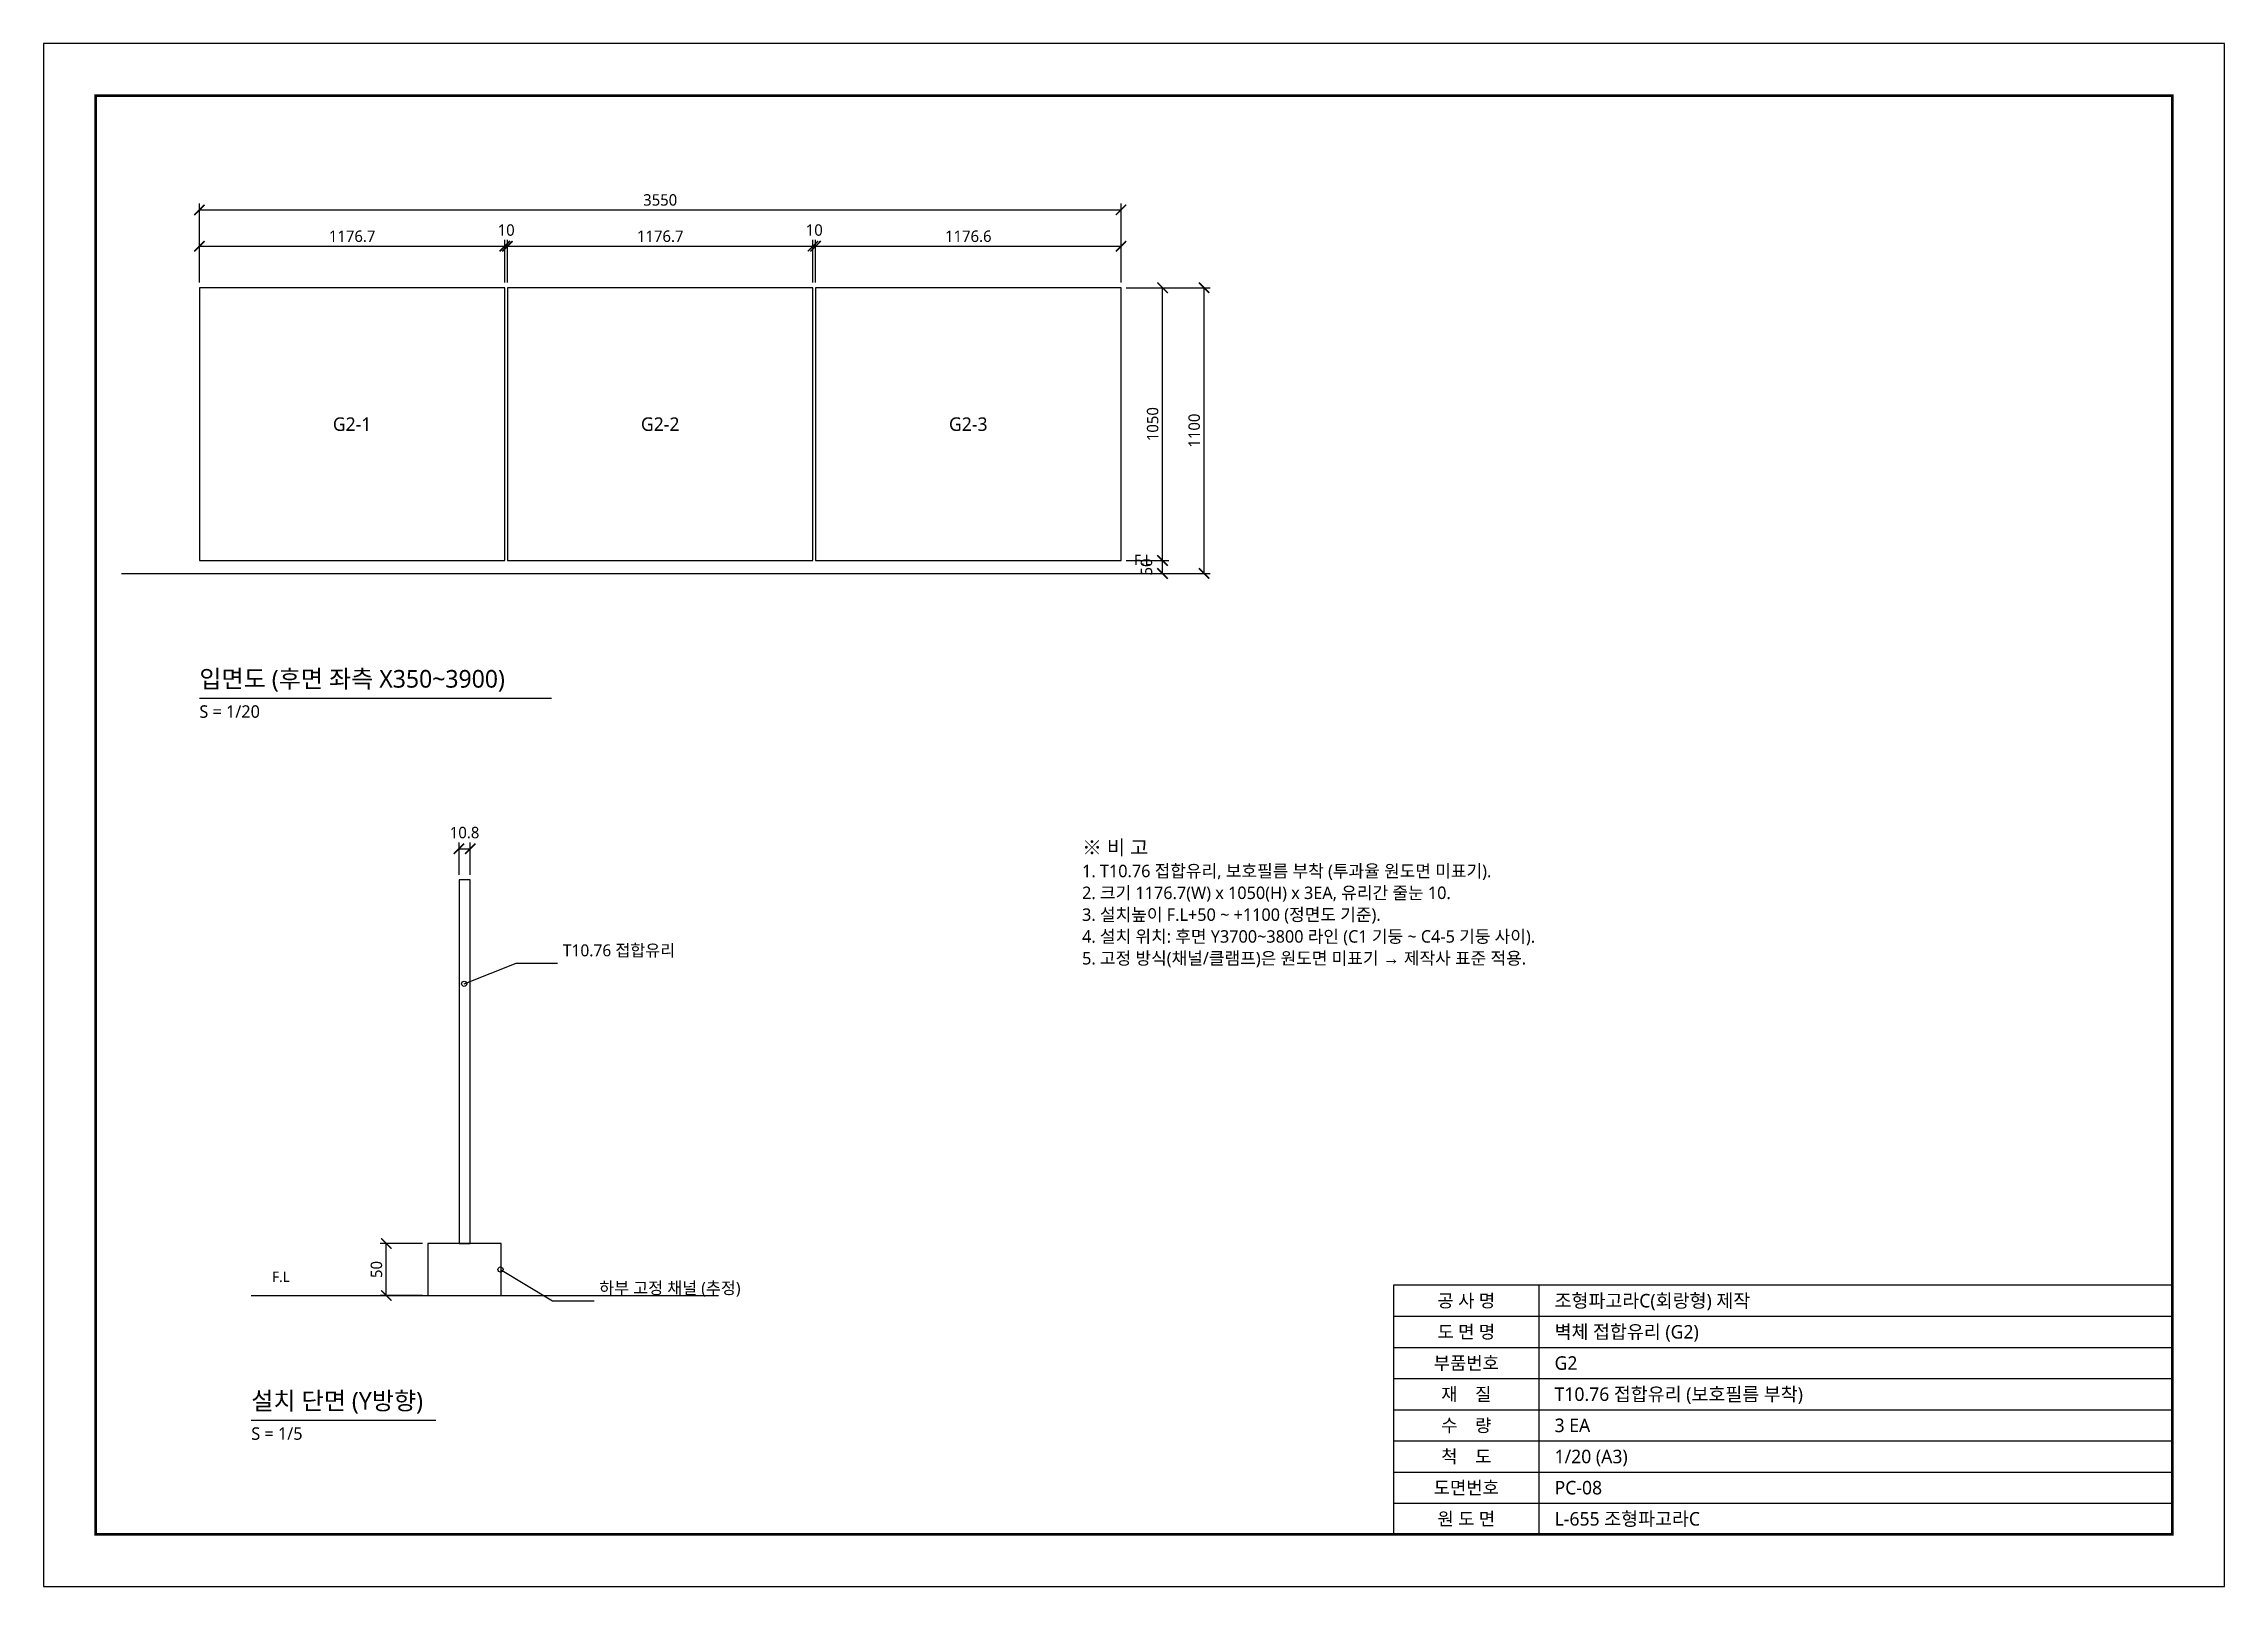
# Model space of a CAD drawing. Header units: millimetres. Extents: x 0 to 650420, y 0 to 14850.
# Drawn here: x 400000 to 408400, y 0 to 5940 of the extents above; entities that cross this region are included whole.
import ezdxf
from ezdxf.enums import TextEntityAlignment as Align

# ---------------------------------------------------------------- set-up
doc = ezdxf.new("R2010")
doc.units = ezdxf.units.MM
for name, color, linetype in [('DIM', 3, 'Continuous'), ('FRAME', 7, 'Continuous'), ('NOTE', 1, 'Continuous'), ('OUTLINE', 7, 'Continuous'), ('TEXT', 7, 'Continuous'), ('THIN', 8, 'Continuous')]:
    doc.layers.add(name, color=color, linetype=linetype)
doc.styles.add('KOR', font='NanumGothic.ttf')
doc.dimstyles.new('PART', dxfattribs={"dimtxt": 2.2, "dimasz": 2, "dimexe": 1.2, "dimexo": 1, "dimgap": 0.8, "dimtad": 1, "dimdec": 1, "dimlfac": 100, "dimdsep": 46, "dimtxsty": 'KOR', "dimblk": 'ARCHTICK', "dimcen": 2.5, "dimclrd": 3, "dimclre": 3, "dimclrt": 3, "dimazin": 3, "dimtfac": 0.5, "dimtmove": 2, "dimatfit": 3})

msp = doc.modelspace()

# ---------------------------------------------------------------- texts
at = {"layer": 'TEXT', "style": 'KOR'}
for s, height, p in [('G2-1', 52, (401188.35, 4475)), ('G2-2', 52, (402375.05, 4475)), ('G2-3', 52, (403561.7, 4475)), ('공 사 명', 50, (405480, 1100)), ('도 면 명', 50, (405480, 980)), ('부품번호', 50, (405480, 860)), ('재    질', 50, (405480, 740)), ('수    량', 50, (405480, 620)), ('척    도', 50, (405480, 500)), ('도면번호', 50, (405480, 380)), ('원 도 면', 50, (405480, 260))]:
    msp.add_text(s, height=height, dxfattribs=at).set_placement(p, align=Align.MIDDLE_CENTER)
for s, height, p in [('F.L', 40, (404200, 3920)), ('입면도 (후면 좌측 X350~3900)', 68, (400600, 3440)), ('S = 1/20', 48, (400600, 3330)), ('※ 비 고', 56, (404000, 2800)), ('1. T10.76 접합유리, 보호필름 부착 (투과율 원도면 미표기).', 48, (404000, 2716)), ('2. 크기 1176.7(W) x 1050(H) x 3EA, 유리간 줄눈 10.', 48, (404000, 2632)), ('3. 설치높이 F.L+50 ~ +1100 (정면도 기준).', 48, (404000, 2548)), ('4. 설치 위치: 후면 Y3700~3800 라인 (C1 기둥 ~ C4-5 기둥 사이).', 48, (404000, 2464)), ('T10.76 접합유리', 46, (402000, 2412)), ('5. 고정 방식(채널/클램프)은 원도면 미표기 → 제작사 표준 적용.', 48, (404000, 2380)), ('F.L', 40, (400880, 1160)), ('하부 고정 채널 (추정)', 46, (402140, 1112)), ('설치 단면 (Y방향)', 68, (400800, 660)), ('S = 1/5', 48, (400800, 550))]:
    msp.add_text(s, height=height, dxfattribs=at).set_placement(p, align=Align.BOTTOM_LEFT)
for s, p in [('조형파고라C(회랑형) 제작', (405820, 1100)), ('벽체 접합유리 (G2)', (405820, 980)), ('G2', (405820, 860)), ('T10.76 접합유리 (보호필름 부착)', (405820, 740)), ('3 EA', (405820, 620)), ('1/20 (A3)', (405820, 500)), ('PC-08', (405820, 380)), ('L-655 조형파고라C', (405820, 260))]:
    msp.add_text(s, height=52, dxfattribs=at).set_placement(p, align=Align.MIDDLE_LEFT)

# ---------------------------------------------------------------- blocks, each defined once
blk = doc.blocks.new('_ARCHTICK')
at = {"color": 0, "linetype": 'BYBLOCK', "const_width": 0.15}
blk.add_lwpolyline([(-0.5, -0.5), (0.5, 0.5)], dxfattribs=at)

# ---------------------------------------------------------------- dimensions: what is measured, and where the dimension line sits
at = {"layer": 'DIM'}
for base, p1, p2, override in [((400600, 5300), (400600, 5000), (404150, 5000), {"dimscale": 20, "dimlfac": 1}), ((400600, 5160), (400600, 5000), (401776.7, 5000), {"dimscale": 20, "dimlfac": 1}), ((401776.7, 5160), (401776.7, 5000), (401786.7, 5000), {"dimscale": 20, "dimlfac": 1}), ((401786.7, 5160), (401786.7, 5000), (402963.4, 5000), {"dimscale": 20, "dimlfac": 1}), ((402963.4, 5160), (402963.4, 5000), (402973.4, 5000), {"dimscale": 20, "dimlfac": 1}), ((402973.4, 5160), (402973.4, 5000), (404150, 5000), {"dimscale": 20, "dimlfac": 1}), ((401600, 2840), (401600, 2720), (401643.04, 2720), {"dimscale": 20, "dimlfac": 0.25})]:
    msp.add_linear_dim(base=base, p1=p1, p2=p2, dimstyle='PART', override=override, dxfattribs=at).render()
for base, p1, p2, override in [((404310, 3950), (404150, 3950), (404150, 5000), {"dimscale": 20, "dimlfac": 1}), ((404470, 3900), (404150, 3900), (404150, 5000), {"dimscale": 20, "dimlfac": 1}), ((404310, 3900), (404150, 3900), (404150, 3950), {"dimscale": 20, "dimlfac": 1}), ((401320, 1120), (401480, 1120), (401480, 1320), {"dimscale": 20, "dimlfac": 0.25})]:
    msp.add_linear_dim(base=base, p1=p1, p2=p2, angle=90, dimstyle='PART', override=override, dxfattribs=at).render()

# ---------------------------------------------------------------- linework, layer by layer
at = {"layer": 'DIM'}
for points in [[(401620, 2320), (401820, 2400), (401980, 2400)], [(401760, 1220), (401960, 1100), (402120, 1100)]]:
    msp.add_lwpolyline(points, dxfattribs=at)
for centre in [(401620, 2320), (401760, 1220)]:
    msp.add_circle(centre, 10, dxfattribs=at)
at = {"layer": 'FRAME'}
for points in [[(400000, 0), (408400, 0), (408400, 5940), (400000, 5940)], [(405200, 200), (408200, 200), (408200, 1160), (405200, 1160)]]:
    msp.add_lwpolyline(points, close=True, dxfattribs=at)
at = {"layer": 'FRAME', "const_width": 10}
msp.add_lwpolyline([(400200, 200), (408200, 200), (408200, 5740), (400200, 5740)], close=True, dxfattribs=at)
at = {"layer": 'NOTE'}
for p, q in [((400300, 3900), (404400, 3900)), ((400800, 1120), (402600, 1120))]:
    msp.add_line(p, q, dxfattribs=at)
at = {"layer": 'OUTLINE'}
for points in [[(400600, 3950), (401776.7, 3950), (401776.7, 5000), (400600, 5000)], [(401786.7, 3950), (402963.4, 3950), (402963.4, 5000), (401786.7, 5000)], [(402973.4, 3950), (404150, 3950), (404150, 5000), (402973.4, 5000)], [(401600, 1320), (401643.04, 1320), (401643.04, 2720), (401600, 2720)]]:
    msp.add_lwpolyline(points, close=True, dxfattribs=at)
at = {"layer": 'TEXT'}
for points in [[(400600, 3420), (401956.6, 3420)], [(400800, 640), (401510.6, 640)]]:
    msp.add_lwpolyline(points, dxfattribs=at)
at = {"layer": 'THIN'}
msp.add_lwpolyline([(401480, 1120), (401763.04, 1120), (401763.04, 1320), (401480, 1320)], close=True, dxfattribs=at)
for points in [[(405760, 200), (405760, 1160)], [(405200, 1040), (408200, 1040)], [(405200, 920), (408200, 920)], [(405200, 800), (408200, 800)], [(405200, 680), (408200, 680)], [(405200, 560), (408200, 560)], [(405200, 440), (408200, 440)], [(405200, 320), (408200, 320)]]:
    msp.add_lwpolyline(points, dxfattribs=at)

msp.set_redraw_order([(e.dxf.handle, doc.entitydb.next_handle()) for e in msp.query("TEXT MTEXT ATTDEF DIMENSION ARC_DIMENSION")])  # texts and dimensions are drawn at this point

doc.saveas('drawing.dxf')
